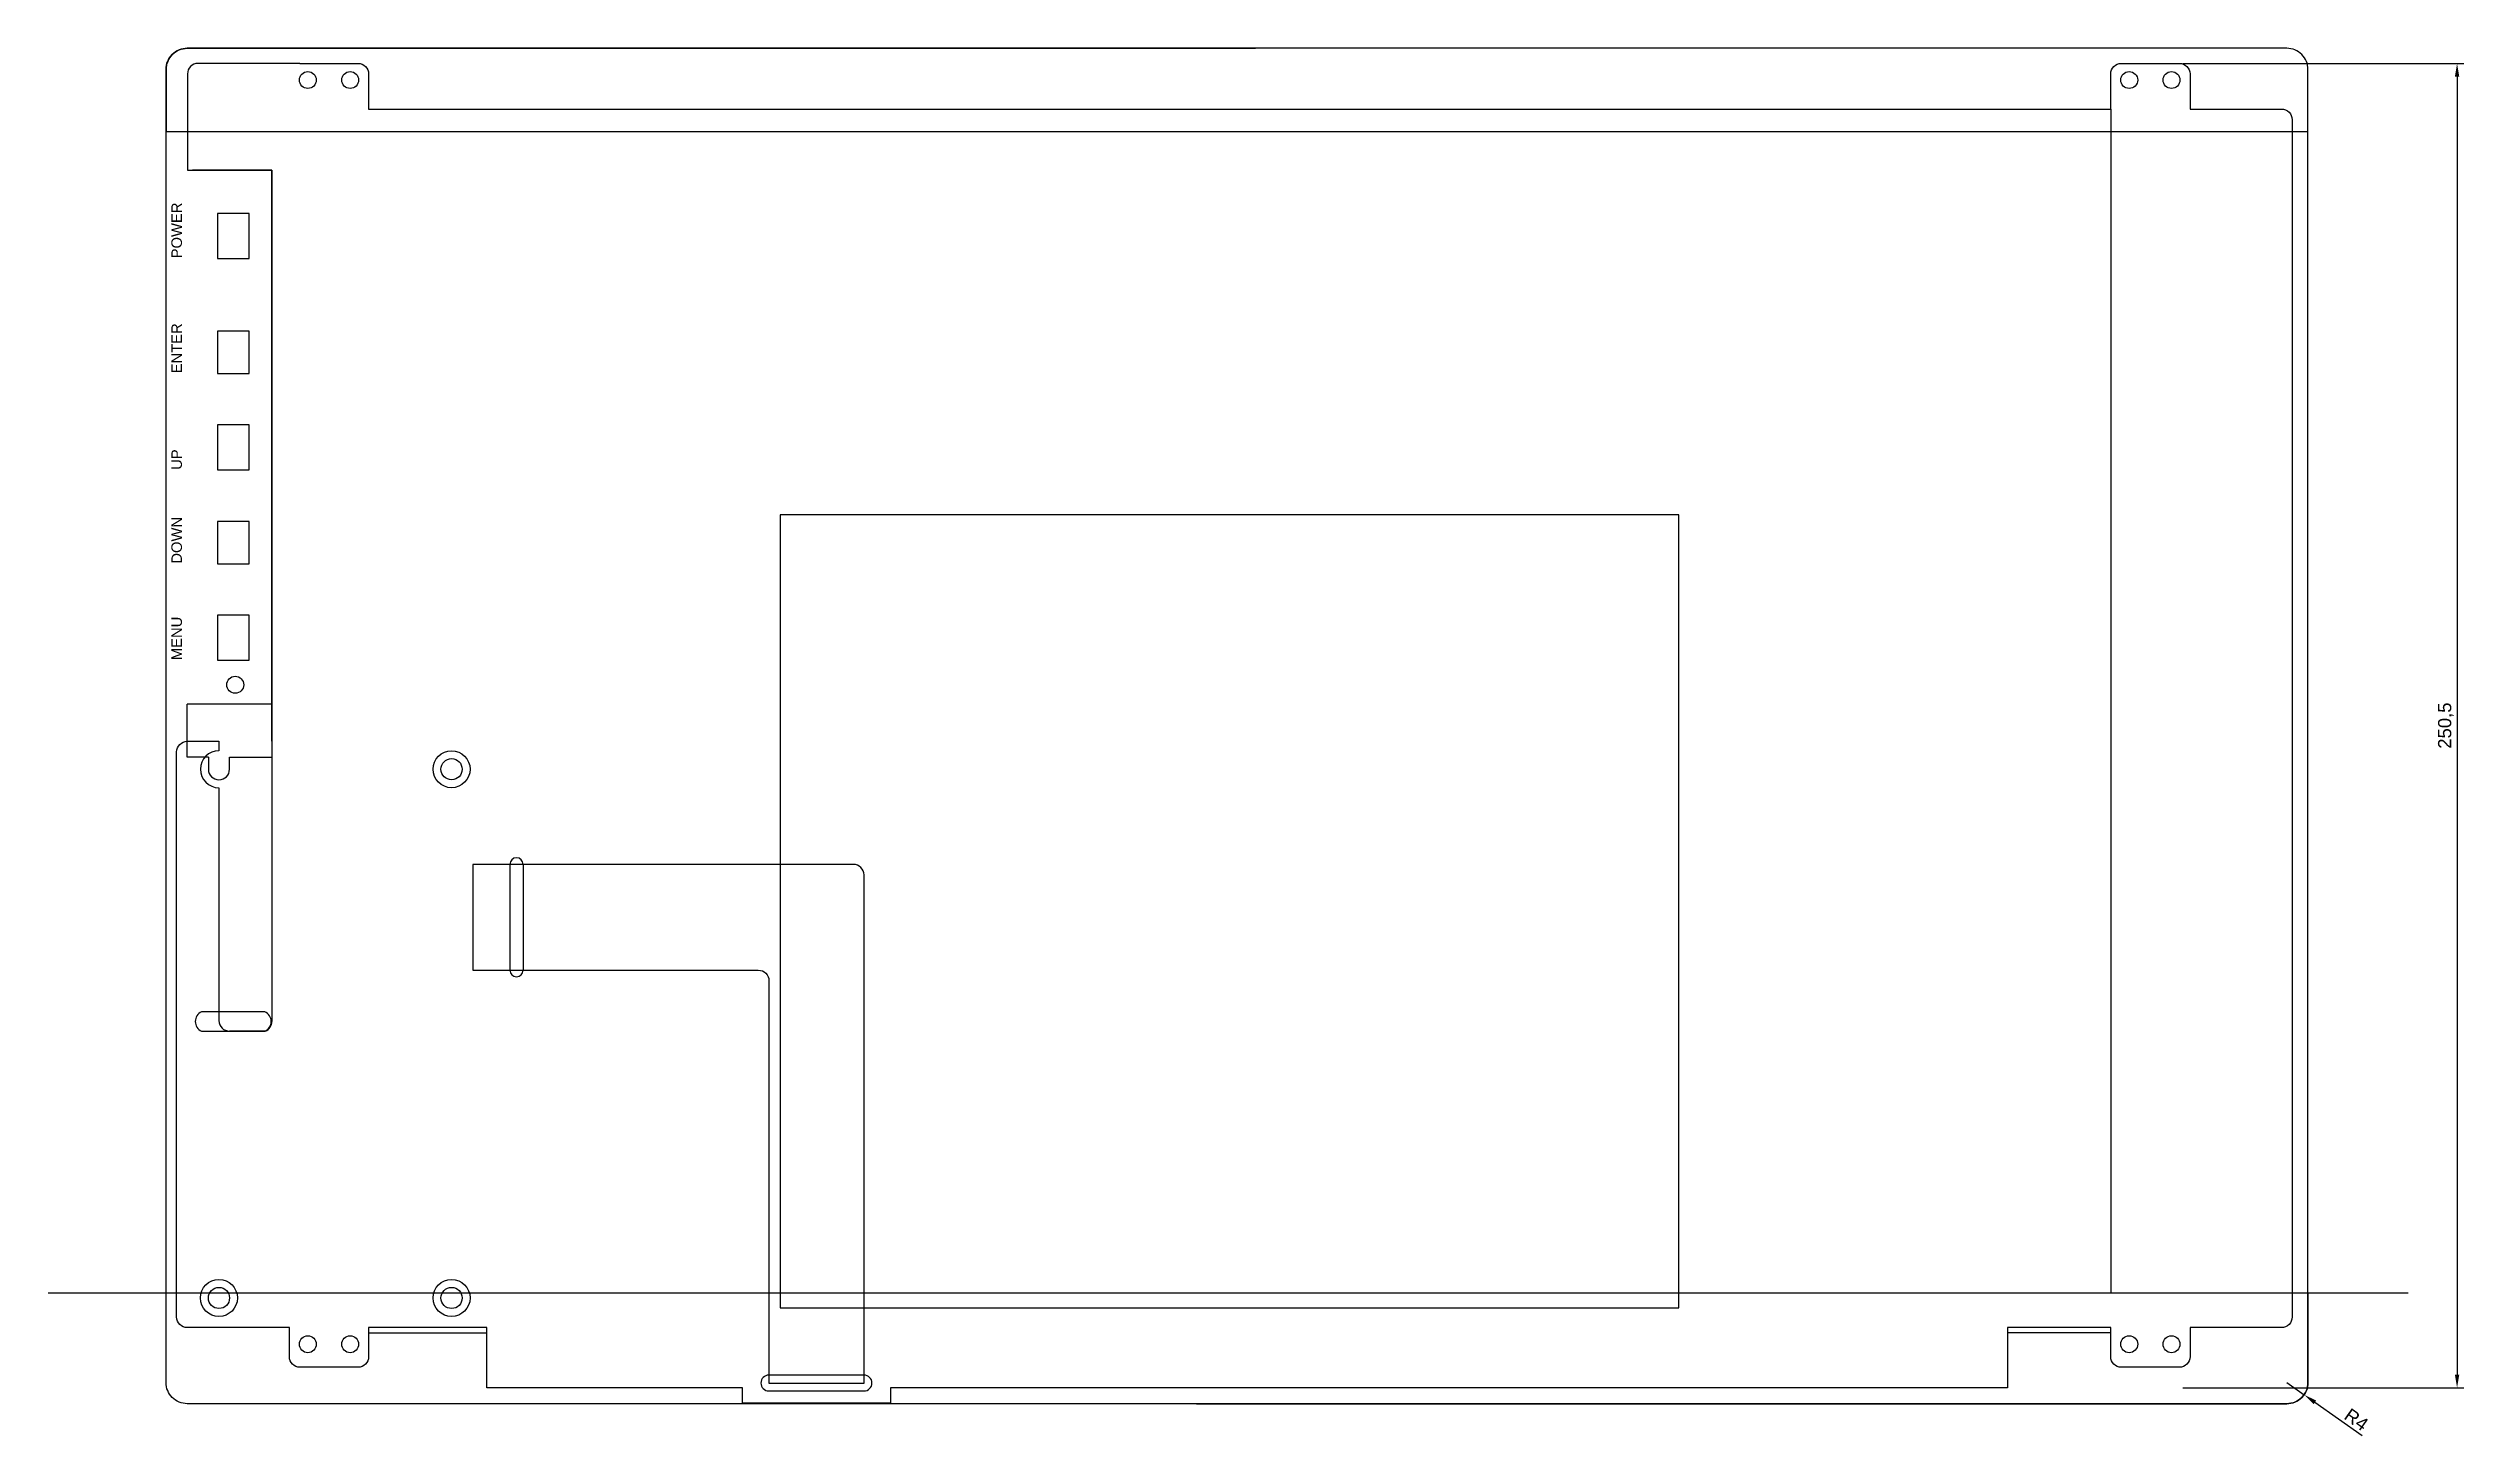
# Model space of a CAD drawing. Header units: millimetres. Extents: x -1635 to 5442, y -1125 to 1353.
# Drawn here: x 2097.5 to 2554.4, y -1125.3 to -862.9 of the extents above; entities that cross this region are included whole.
import ezdxf

# ---------------------------------------------------------------- set-up
doc = ezdxf.new("R2010")
doc.units = ezdxf.units.MM
doc.styles.get("Standard").update_dxf_attribs({"font": 'arial.ttf'})
doc.dimstyles.new('ISO-25', dxfattribs={"dimtxt": 2.5, "dimasz": 2.5, "dimexe": 1.25, "dimexo": 0.625, "dimtad": 1, "dimtxsty": 'Standard', "dimcen": 2.5, "dimadec": 0, "dimazin": 0, "dimtfac": 1, "dimtmove": 0, "dimatfit": 3, "dimfxl": 1, "dimarcsym": 0})

msp = doc.modelspace()

# ---------------------------------------------------------------- texts
for s, p in [('POWER', (2122.804, -902.641)), ('ENTER', (2122.804, -924.391)), ('UP', (2122.804, -942.641)), ('DOWN', (2122.804, -960.391)), ('MENU', (2122.804, -978.641))]:
    msp.add_text(s, height=2, rotation=90).set_placement(p)

# ---------------------------------------------------------------- blocks, each defined once
blk = doc.blocks.new('*D69')
at = {"color": 0, "lineweight": -2, "transparency": 16777216}
for p, q in [((2501.24, -865.77), (2554.38, -865.77)), ((2553.13, -868.27), (2553.13, -1113.77)), ((2501.24, -1116.27), (2554.38, -1116.27))]:
    blk.add_line(p, q, dxfattribs=at)
at = {"color": 0, "transparency": 16777216}
for points in [[(2552.72, -868.27), (2553.55, -868.27), (2553.13, -865.77)], [(2552.72, -1113.77), (2553.55, -1113.77), (2553.13, -1116.27)]]:
    blk.add_solid(points, dxfattribs=at)
at = {"layer": 'Defpoints', "color": 0, "transparency": 16777216}
for p in [(2500.62, -865.77), (2500.62, -1116.27), (2553.13, -1116.27)]:
    blk.add_point(p, dxfattribs=at)
at = {"color": 0, "transparency": 16777216, "insert": (2551.01, -991.02), "char_height": 2.5, "attachment_point": 5, "rotation": 90}
blk.add_mtext('250,5', dxfattribs=at)
blk = doc.blocks.new('*D70')
at = {"color": 0, "lineweight": -2, "transparency": 16777216}
for p, q in [((2520.93, -1115.27), (2524.2, -1117.57)), ((2535.16, -1125.32), (2526.24, -1119.02))]:
    blk.add_line(p, q, dxfattribs=at)
at = {"color": 0, "transparency": 16777216}
blk.add_solid([(2526.48, -1118.68), (2526, -1119.36), (2524.2, -1117.57)], dxfattribs=at)
at = {"layer": 'Defpoints', "color": 0, "transparency": 16777216}
for p in [(2520.93, -1115.27), (2524.2, -1117.57)]:
    blk.add_point(p, dxfattribs=at)
at = {"color": 0, "transparency": 16777216, "insert": (2534.09, -1122.27), "char_height": 2.5, "attachment_point": 5, "rotation": 324.7656}
blk.add_mtext('R4', dxfattribs=at)

# ---------------------------------------------------------------- dimensions: what is measured, and where the dimension line sits
dim = msp.add_linear_dim(base=(2553.132, -1116.267), p1=(2500.619, -865.767), p2=(2500.619, -1116.267), angle=90, dimstyle='ISO-25')
dim.commit()
dim.dimension.update_dxf_attribs({"geometry": '*D69', "text_midpoint": (2551.005, -991.017)})
dim = msp.add_radius_dim(center=(2520.934, -1115.267), mpoint=(2524.201, -1117.575), dimstyle='ISO-25')
dim.commit()
dim.dimension.update_dxf_attribs({"geometry": '*D70', "text_midpoint": (2533.012, -1123.798), "dimtype": 164})

# ---------------------------------------------------------------- linework, layer by layer
for p, q in [((2123.85, -867.767), (2123.85, -885.991)), ((2145.119, -865.767), (2125.85, -865.767)), ((2487.619, -874.417), (2487.619, -988.477)), ((2487.619, -878.672), (2487.619, -1098.282)), ((2123.85, -885.991), (2139.804, -885.991)), ((2139.804, -885.991), (2124.804, -885.991)), ((2139.804, -986.991), (2123.804, -986.991)), ((2123.804, -996.991), (2123.804, -986.991)), ((2139.804, -986.991), (2139.804, -996.991)), ((2129.804, -993.991), (2129.804, -995.768)), ((2139.804, -993.991), (2139.804, -1046.991)), ((2127.804, -996.991), (2123.804, -996.991)), ((2127.804, -996.991), (2127.804, -999.268)), ((2131.804, -999.268), (2131.804, -996.991)), ((2131.804, -996.991), (2139.804, -996.991)), ((2129.804, -1002.768), (2129.804, -1046.806)), ((2184.839, -1017.268), (2184.839, -1037.268)), ((2187.339, -1017.268), (2187.339, -1037.268)), ((2138.627, -1048.806), (2131.804, -1048.806)), ((2097.529, -1098.282), (2543.872, -1098.282))]:
    msp.add_line(p, q)
for points in [[(2524.934, -878.672), (2524.934, -874.417), (2524.934, -866.917, 0.4142136), (2520.934, -862.917), (2491.119, -862.917), (2325.869, -862.917), (2153.619, -862.917), (2123.804, -862.917, 0.4142136), (2119.804, -866.917), (2119.804, -878.672), (2119.804, -878.672)], [(2251.819, -1019.268, 0.4142136), (2249.819, -1017.268), (2177.804, -1017.268), (2177.804, -1037.268), (2231.819, -1037.268, -0.4142136), (2233.819, -1039.268), (2233.819, -1115.36), (2251.819, -1115.36)], [(2138.504, -1048.801, 0.645754), (2138.504, -1045.155), (2126.504, -1045.155, 0.6457501), (2126.504, -1048.801)], [(2233.819, -1113.86, 1), (2233.819, -1116.86), (2251.819, -1116.86, 1), (2251.819, -1113.86)]]:
    msp.add_lwpolyline(points, format="xyb", close=True)
for points in [[(2330.041, -1119.267), (2123.804, -1119.267, -0.4142136), (2119.804, -1115.267), (2119.804, -866.917, -0.4142136), (2123.804, -862.917), (2153.619, -862.917), (2325.869, -862.917)], [(2314.698, -1119.267), (2520.934, -1119.267, 0.4142136), (2524.934, -1115.267), (2524.934, -866.917, 0.4142136), (2520.934, -862.917), (2491.119, -862.917), (2318.869, -862.917)], [(2145.119, -865.767), (2156.119, -865.767, -0.4142136), (2158.119, -867.767), (2158.119, -874.417), (2487.619, -874.417), (2487.619, -867.767, -0.4142136), (2489.619, -865.767), (2500.619, -865.767, -0.4142136), (2502.619, -867.767), (2502.619, -874.417), (2519.934, -874.417, -0.4142136), (2521.934, -876.417), (2521.934, -1102.867, -0.4142136), (2519.934, -1104.867), (2502.619, -1104.867), (2502.619, -1110.367, -0.4142136), (2500.619, -1112.367), (2489.619, -1112.367, -0.4142136), (2487.619, -1110.367), (2487.619, -1104.867), (2468.104, -1104.867), (2468.104, -1116.267), (2256.82, -1116.267), (2256.82, -1119.167), (2228.819, -1119.167), (2228.819, -1116.267), (2180.504, -1116.267), (2180.504, -1104.867), (2158.119, -1104.867), (2158.119, -1110.367, -0.4142136), (2156.119, -1112.367), (2145.119, -1112.367, -0.4142136), (2143.119, -1110.367), (2143.119, -1104.867), (2123.804, -1104.867, -0.4142136), (2121.804, -1102.867), (2121.804, -995.991, -0.4142136), (2123.804, -993.991), (2129.804, -993.991)], [(2138.627, -1048.806, 0.2936761), (2139.804, -1046.991, 0.2936761)], [(2119.804, -1098.282), (2524.934, -1098.282), (2524.934, -1098.282), (2524.934, -1115.267, -0.4142136), (2520.934, -1119.267), (2180.504, -1119.267), (2180.504, -1119.267), (2123.804, -1119.267, -0.4142136), (2119.804, -1115.267), (2119.804, -1105.867), (2119.804, -1105.867), (2119.804, -1098.282)]]:
    msp.add_lwpolyline(points, format="xyb")
for points in [[(2139.804, -993.991), (2139.804, -885.991)], [(2135.504, -894.141), (2129.504, -894.141), (2129.504, -898.391), (2129.504, -902.641), (2135.504, -902.641)], [(2129.504, -916.391), (2129.504, -920.391), (2129.504, -924.391), (2135.504, -924.391), (2135.504, -916.391)], [(2135.504, -934.141), (2129.504, -934.141), (2129.504, -938.391), (2129.504, -942.641), (2135.504, -942.641)], [(2129.504, -952.391), (2129.504, -956.391), (2129.504, -960.391), (2135.504, -960.391), (2135.504, -952.391)], [(2235.944, -951.147), (2235.944, -1101.147), (2405.944, -1101.147), (2405.944, -1026.147), (2405.944, -951.147)], [(2135.504, -970.141), (2129.504, -970.141), (2129.504, -974.391), (2129.504, -978.641), (2135.504, -978.641)]]:
    msp.add_lwpolyline(points, close=True)
for points in [[(2158.119, -1105.867), (2180.504, -1105.867), (2180.504, -1105.867)], [(2487.619, -1105.867), (2487.619, -1105.867), (2468.104, -1105.867)]]:
    msp.add_lwpolyline(points)
for centre, radius in [((2146.619, -868.917), 1.6), ((2146.619, -868.917), 1.6), ((2146.619, -868.917), 1.6), ((2146.619, -868.917), 1.6), ((2154.619, -868.917), 1.6), ((2154.619, -868.917), 1.6), ((2154.619, -868.917), 1.6), ((2154.619, -868.917), 1.6), ((2491.119, -868.917), 1.6), ((2491.119, -868.917), 1.6), ((2491.119, -868.917), 1.6), ((2491.119, -868.917), 1.6), ((2499.119, -868.917), 1.6), ((2499.119, -868.917), 1.6), ((2499.119, -868.917), 1.6), ((2499.119, -868.917), 1.6), ((2132.894, -983.291), 1.6), ((2173.804, -999.268), 3.5), ((2173.804, -999.268), 2), ((2129.804, -1099.268), 3.5), ((2173.804, -1099.268), 3.5), ((2129.804, -1099.268), 2), ((2173.804, -1099.268), 2), ((2146.619, -1108.017), 1.6), ((2146.619, -1108.017), 1.6), ((2146.619, -1108.017), 1.6), ((2146.619, -1108.017), 1.6), ((2154.619, -1108.017), 1.6), ((2154.619, -1108.017), 1.6), ((2154.619, -1108.017), 1.6), ((2154.619, -1108.017), 1.6), ((2491.119, -1108.017), 1.6), ((2491.119, -1108.017), 1.6), ((2491.119, -1108.017), 1.6), ((2491.119, -1108.017), 1.6), ((2499.119, -1108.017), 1.6), ((2499.119, -1108.017), 1.6), ((2499.119, -1108.017), 1.6), ((2499.119, -1108.017), 1.6)]:
    msp.add_circle(centre, radius)
for centre, radius, start, end in [((2125.85, -867.767), 2, 90, 180), ((2129.804, -999.268), 3.5, 90, 270), ((2129.804, -999.268), 2, 180, 0), ((2186.089, -1017.268), 1.25, 0, 180), ((2186.089, -1037.268), 1.25, 180, 0), ((2131.804, -1046.806), 2, 180, 270)]:
    msp.add_arc(centre, radius, start, end)

msp.set_redraw_order([(e.dxf.handle, doc.entitydb.next_handle()) for e in msp.query("TEXT MTEXT ATTDEF DIMENSION ARC_DIMENSION")])  # texts and dimensions are drawn at this point

doc.saveas('drawing.dxf')
